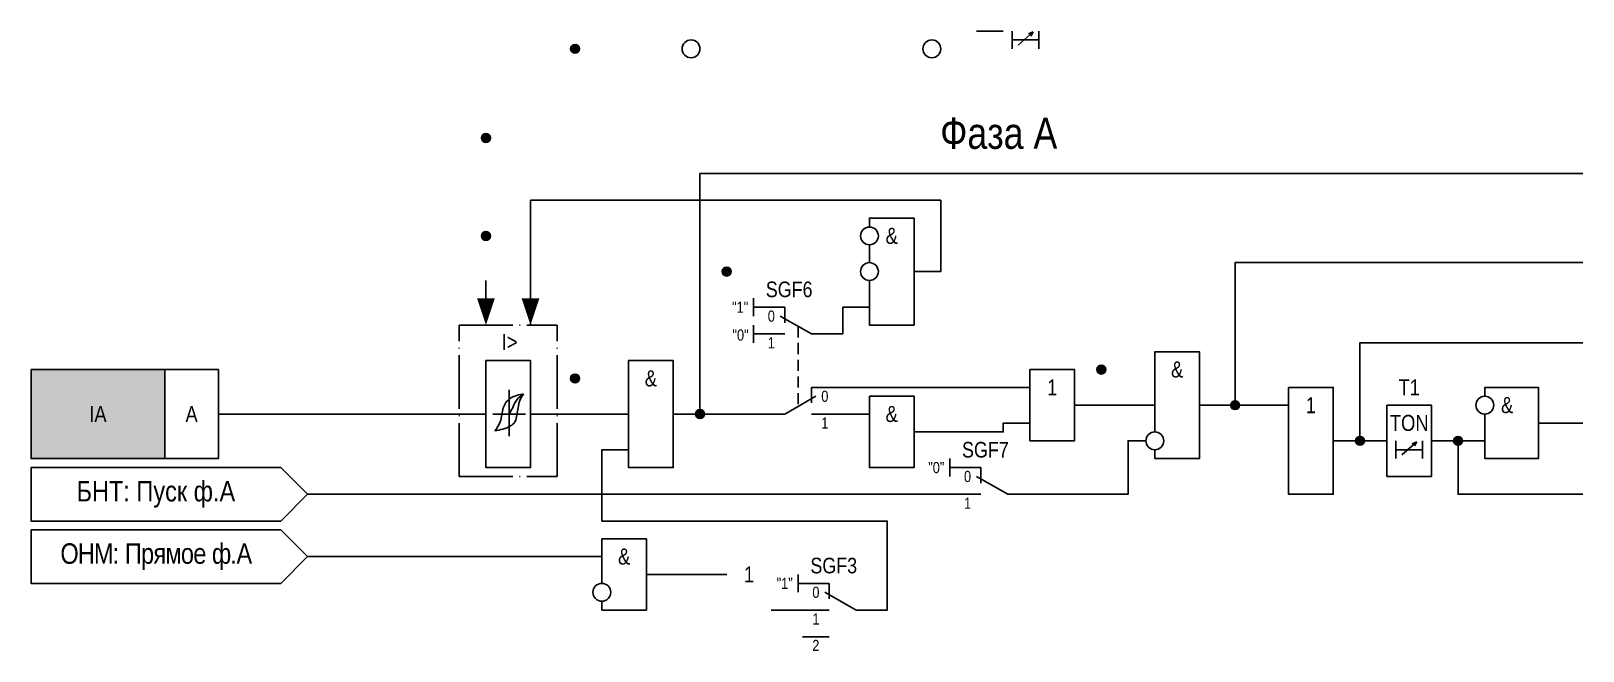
# Model space of a CAD drawing. Header units: millimetres. Extents: x -1444 to 964, y 0 to 620.
# Drawn here: x -188 to -14, y 420.4 to 490 of the extents above; entities that cross this region are included whole.
import ezdxf
from ezdxf.enums import TextEntityAlignment as Align

# ---------------------------------------------------------------- set-up
doc = ezdxf.new("R2010")
doc.units = ezdxf.units.MM
doc.linetypes.add('ACAD_ISO04W100', pattern=[30, 24, -3, 0, -3])
doc.linetypes.add('штриховая2', pattern=[0.375, 0.25, -0.125])
doc.layers.add('TEXT', color=7, linetype='Continuous', lineweight=25)
doc.layers.add('Основная', color=7, linetype='Continuous')
doc.styles.add('1.8_Gost_RD', font='ARIALN.TTF', dxfattribs={"height": 1.8})
doc.styles.add('2.5_Gost_RD', font='ARIALN.TTF', dxfattribs={"height": 2.5})
doc.styles.add('3.5_Gost_RD', font='ARIALN.TTF', dxfattribs={"height": 3.5})
doc.styles.add('Вывод', font='ARIALN.TTF', dxfattribs={"height": 2.5})
doc.styles.add('Компонент', font='ARIALN.TTF', dxfattribs={"height": 3.5})

msp = doc.modelspace()

# ---------------------------------------------------------------- texts
at = {"color": 251, "ltscale": 100, "true_color": 0x58595b, "insert": (-79.5, 478.5), "char_height": 3.5, "width": 51, "attachment_point": 5, "style": '3.5_Gost_RD'}
msp.add_mtext('Фаза А', dxfattribs=at)
at = {"ltscale": 100, "char_height": 1.8, "attachment_point": 5}
for s, insert, width, style in [('&', (-91.5, 467), 5, '2.5_Gost_RD'), ('&', (-59.5, 452), 5, '2.5_Gost_RD'), ('&', (-118.5, 451), 5, '2.5_Gost_RD'), ('1', (-73.5, 450), 5, '2.5_Gost_RD'), ('T1', (-33.48, 450), 5, '2.5_Gost_RD'), ('&', (-22.5, 448), 5, '2.5_Gost_RD'), ('IA', (-180.5, 447), 15, '1.8_Gost_RD'), ('А', (-170, 447), 6, '1.8_Gost_RD'), ('1', (-44.5, 448), 5, '2.5_Gost_RD'), ('TON', (-33.48, 446), 5, '2.5_Gost_RD'), ('&', (-121.5, 431), 5, '2.5_Gost_RD'), ('1', (-107.5, 429), 5, '2.5_Gost_RD')]:
    msp.add_mtext(s, dxfattribs=dict(at, insert=insert, width=width, style=style))
at = {"color": 7, "ltscale": 100, "insert": (-140, 456), "char_height": 1.8, "attachment_point": 1, "style": '1.8_Gost_RD'}
msp.add_mtext_dynamic_manual_height_columns('\\pi4.7676;I>', width=11, gutter_width=17.5, heights=[0], dxfattribs=at)
at = {"color": 5, "ltscale": 100, "insert": (-109.36, 456.5), "char_height": 1.25, "attachment_point": 1, "style": '3.5_Gost_RD'}
msp.add_mtext_dynamic_manual_height_columns('"0"', width=2, gutter_width=17.5, heights=[0], dxfattribs=at)
at = {"color": 5, "ltscale": 100, "insert": (-91.5, 447), "char_height": 1.8, "width": 5, "attachment_point": 5, "style": '2.5_Gost_RD'}
msp.add_mtext('&', dxfattribs=at)
at = {"ltscale": 100, "insert": (-100.41, 421.66), "char_height": 1.25, "attachment_point": 1, "style": '3.5_Gost_RD'}
msp.add_mtext_dynamic_manual_height_columns('2', width=2, gutter_width=17.5, heights=[0], dxfattribs=at)
at = {"layer": 'TEXT', "ltscale": 100, "char_height": 2.3, "width": 28, "attachment_point": 5, "style": '2.5_Gost_RD'}
for s, insert in [('БНТ: Пуск ф.А', (-174, 438)), ('{\\T0.95;ОНМ: Прямое ф.А}', (-174, 431))]:
    msp.add_mtext(s, dxfattribs=dict(at, insert=insert))

# ---------------------------------------------------------------- blocks, each defined once
blk = doc.blocks.new('*U70')
at = {"layer": 'Основная', "linetype": 'ACAD_ISO04W100', "ltscale": 0.25}
for p, q in [((0, 0), (11, 0)), ((0, -17), (0, 0)), ((11, -17), (11, 0)), ((0, -17), (11, -17))]:
    blk.add_line(p, q, dxfattribs=at)
at = {"layer": 'Основная', "style": 'Компонент'}
blk.add_attdef('ОУ', text='', height=3.5, dxfattribs=at).set_placement((11, 0), align=Align.MIDDLE_CENTER)
blk = doc.blocks.new('*U81')
at = {"ltscale": 0.25}
blk.add_line((-1, 0), (-5, 0), dxfattribs=at)
blk.add_lwpolyline([(-3, 0, 2, 0, 0), (0, 0, 0, 0, 0)], format="xyseb", dxfattribs=at)
at = {"layer": 'Основная', "style": 'Вывод'}
blk.add_attdef('ОТ', text='', height=2.5, dxfattribs=at).set_placement((-4, 0), align=Align.MIDDLE_CENTER)
blk = doc.blocks.new('*U79')
at = {"layer": 'Основная', "color": 0}
blk.add_line((0, 0), (7, 4), dxfattribs=at)
at = {"layer": 'Основная', "ltscale": 0.35}
blk.add_line((6, 6), (6, 2.5), dxfattribs=at)
blk = doc.blocks.new('*U91')
at = {"layer": 'Основная', "color": 0}
for p, q in [((-3, 6), (-9, 6)), ((-3, 0), (-9, 0)), ((9, 0), (3, 0))]:
    blk.add_line(p, q, dxfattribs=at)
at = {"layer": 'Основная', "ltscale": 0.25, "xscale": -1}
blk.add_blockref('*U79', (3, 0), dxfattribs=at)
at = {"layer": 'Основная'}
for tag, height, style, p in [('ОУ', 3.5, 'Компонент', (-2, 10)), ('В1', 2.5, 'Вывод', (-13, 6)), ('В2', 2.5, 'Вывод', (-6, 4)), ('В3', 2.5, 'Вывод', (-6, -2))]:
    blk.add_attdef(tag, text='', height=height, dxfattribs=dict(at, style=style)).set_placement(p, align=Align.MIDDLE_CENTER)
blk = doc.blocks.new('Точка')
at = {"ltscale": 100}
h = blk.add_hatch(color=256, dxfattribs=at)
h.dxf.hatch_style = 1
edge = h.paths.add_edge_path()
edge.add_arc((0, 0), 0.5, 0, 360)
blk.add_circle((0, 0), 0.5, dxfattribs=at)
blk = doc.blocks.new('*U93')
at = {"layer": 'Основная', "color": 0}
for p, q in [((3, 6), (9, 6)), ((-9, 0), (-3, 0)), ((3, 0), (9, 0))]:
    blk.add_line(p, q, dxfattribs=at)
at = {"layer": 'Основная', "ltscale": 0.25}
blk.add_blockref('*U79', (-3, 0), dxfattribs=at)
at = {"layer": 'Основная'}
for tag, height, style, p in [('ОУ', 3.5, 'Компонент', (2, 10)), ('В1', 2.5, 'Вывод', (14, 6)), ('В2', 2.5, 'Вывод', (6, 4)), ('В3', 2.5, 'Вывод', (6, -2))]:
    blk.add_attdef(tag, text='', height=height, dxfattribs=dict(at, style=style)).set_placement(p, align=Align.MIDDLE_CENTER)

# ---------------------------------------------------------------- hatches: boundary and pattern name
at = {"ltscale": 100, "true_color": 0xf7941d}
h = msp.add_hatch(color=30, dxfattribs=at)
h.dxf.hatch_style = 1
h.paths.add_polyline_path([(-188, 452), (-173, 452), (-173, 442), (-188, 442)])

# ---------------------------------------------------------------- linework, layer by layer
at = {"color": 7, "ltscale": 100}
for p, q in [((-77.33, 488.41), (-75.66, 489.9)), ((-75.66, 489.9), (-76.18, 489.68)), ((-75.66, 489.9), (-75.92, 489.43)), ((-136.21, 447), (-134.4, 447)), ((-132.58, 447), (-134.4, 447)), ((-34.3, 442.41), (-32.63, 443.9)), ((-32.63, 443.9), (-33.15, 443.68)), ((-32.63, 443.9), (-32.9, 443.43))]:
    msp.add_line(p, q, dxfattribs=at)
at = {"color": 5, "ltscale": 100}
for p, q in [((-107, 460), (-107, 458)), ((-107, 459), (-106, 459)), ((-107, 457), (-107, 455)), ((-107, 456), (-106, 456))]:
    msp.add_line(p, q, dxfattribs=at)
msp.add_line((-134.4, 449.72), (-134.4, 444.52))
at = {"ltscale": 100}
for p, q in [((-85, 442), (-85, 440)), ((-85, 441), (-84, 441)), ((-102, 429), (-102, 427)), ((-102, 428), (-101, 428)), ((-98.5, 422), (-101.5, 422))]:
    msp.add_line(p, q, dxfattribs=at)
for points in [[(-82, 490), (-79, 490)], [(-78, 490), (-78, 488)], [(-78, 489), (-75, 489)], [(-75, 490), (-75, 488)], [(-116, 447), (-113, 447), (-113, 474), (-14, 474)], [(-89, 463), (-86, 463), (-86, 471), (-132, 471), (-132, 457)], [(-94, 468), (-94, 469), (-89, 469), (-89, 457), (-94, 457), (-94, 462)], [(-94, 464), (-94, 466)], [(-57, 448), (-53, 448), (-53, 464), (-14, 464)], [(-42, 444), (-39, 444), (-39, 455), (-14, 455)], [(-62, 445), (-62, 454), (-57, 454), (-57, 442), (-62, 442), (-62, 443)], [(-25, 449), (-25, 450), (-19, 450), (-19, 442), (-25, 442), (-25, 447)], [(-71, 448), (-62, 448)], [(-57, 448), (-47, 448)], [(-167, 447), (-137, 447)], [(-132, 447), (-121, 447)], [(-116, 447), (-113, 447)], [(-89, 445), (-79, 445), (-79, 446), (-76, 446)], [(-19, 446), (-14, 446)], [(-78, 438), (-65, 438), (-65, 444), (-63, 444)], [(-42, 444), (-36, 444)], [(-34.98, 444), (-34.98, 442)], [(-31.98, 444), (-31.98, 442)], [(-31, 444), (-25, 444)], [(-31, 444), (-28, 444), (-28, 438), (-14, 438)], [(-95, 425), (-92, 425), (-92, 435), (-124, 435), (-124, 443), (-121, 443)], [(-34.98, 443), (-31.98, 443)], [(-157, 438), (-160, 441), (-188, 441), (-188, 435), (-160, 435), (-157, 438)], [(-157, 438), (-82, 438)], [(-157, 431), (-160, 434), (-188, 434), (-188, 428), (-160, 428), (-157, 431)], [(-124, 428), (-124, 433), (-119, 433), (-119, 425), (-124, 425), (-124, 426)], [(-157, 431), (-124, 431)], [(-119, 429), (-110, 429)], [(-105, 425), (-99, 425)]]:
    msp.add_lwpolyline(points, dxfattribs=at)
at = {"color": 5, "ltscale": 100}
for points in [[(-100, 456), (-97, 456), (-97, 459), (-94, 459)], [(-100, 450), (-76, 450)], [(-116, 447), (-104, 447)], [(-100, 447), (-94, 447)]]:
    msp.add_lwpolyline(points, dxfattribs=at)
at = {"color": 5, "linetype": 'штриховая2', "ltscale": 5}
msp.add_lwpolyline([(-102, 456.86), (-102, 447.86)], dxfattribs=at)
at = {"ltscale": 100}
for points in [[(-137, 453), (-132, 453), (-132, 441), (-137, 441)], [(-121, 453), (-116, 453), (-116, 441), (-121, 441)], [(-188, 452), (-173, 452), (-173, 442), (-188, 442)], [(-173, 452), (-167, 452), (-167, 442), (-173, 442)], [(-76, 452), (-71, 452), (-71, 444), (-76, 444)], [(-47, 450), (-42, 450), (-42, 438), (-47, 438)], [(-35.98, 448), (-30.98, 448), (-30.98, 440), (-35.98, 440)]]:
    msp.add_lwpolyline(points, close=True, dxfattribs=at)
at = {"color": 5, "ltscale": 100}
msp.add_lwpolyline([(-94, 449), (-89, 449), (-89, 441), (-94, 441)], close=True, dxfattribs=at)
at = {"ltscale": 100}
for centre in [(-114, 488), (-94, 467), (-94, 463), (-25, 448), (-62, 444), (-124, 427)]:
    msp.add_circle(centre, 1, dxfattribs=at)
msp.add_circle((-87, 488), 1)
for points in [[(-135.2, 446.92), (-135.05, 447.71), (-134.56, 448.54), (-132.8, 449.26)], [(-134.4, 447), (-134, 447.72), (-133.53, 448.6), (-132.8, 449.26)], [(-133.52, 446.92), (-133.4, 447.71), (-133.19, 448.54), (-132.8, 449.26)], [(-135.2, 446.92), (-135.4, 446.13), (-136, 445.12)], [(-133.52, 446.92), (-133.75, 446.13), (-134.24, 445.67), (-136, 445.12)]]:
    msp.add_spline(points, degree=3)

# ---------------------------------------------------------------- block references
for p in [(-127, 488), (-137, 478), (-137, 467), (-110, 463), (-68, 452), (-127, 451), (-113, 447), (-53, 448), (-39, 444), (-39, 444), (-28, 444)]:
    msp.add_blockref('Точка', p, dxfattribs=at)
at = {"layer": 'Основная', "ltscale": 0.25, "rotation": 270}
for p in [(-137, 457), (-132, 457)]:
    msp.add_blockref('*U81', p, dxfattribs=at)
at = {"layer": 'Основная', "color": 5, "ltscale": 0.25, "xscale": 0.5, "yscale": 0.5, "zscale": 0.5}
msp.add_blockref('*U91', (-102, 456), dxfattribs=at).add_auto_attribs({'ОУ': 'SGF6', 'В1': '"1"', 'В2': '0', 'В3': '1'})
at = {"layer": 'Основная', "ltscale": 0.25}
msp.add_blockref('*U70', (-140, 457), dxfattribs=at)
at = {"layer": 'Основная', "color": 5, "ltscale": 0.25}
ref = msp.add_blockref('*U93', (-102, 447), dxfattribs=dict(at, xscale=0.5, yscale=0.5, zscale=0.5))
ref.add_attrib('В2', '0', dxfattribs={"height": 1.25, "style": 'Вывод'}).set_placement((-99, 449), align=Align.MIDDLE_CENTER)
ref.add_attrib('В3', '1', dxfattribs={"height": 1.25, "style": 'Вывод'}).set_placement((-99, 446), align=Align.MIDDLE_CENTER)
at = {"layer": 'Основная', "ltscale": 0.25, "xscale": 0.5, "yscale": 0.5, "zscale": 0.5}
for p, values in [((-80, 438), {'ОУ': 'SGF7', 'В1': '"0"', 'В2': '0', 'В3': '1'}), ((-97, 425), {'ОУ': 'SGF3', 'В1': '"1"', 'В2': '0', 'В3': '1'})]:
    msp.add_blockref('*U91', p, dxfattribs=at).add_auto_attribs(values)

msp.set_redraw_order([(e.dxf.handle, doc.entitydb.next_handle()) for e in msp.query("TEXT MTEXT ATTDEF DIMENSION ARC_DIMENSION")])  # texts and dimensions are drawn at this point

doc.saveas('drawing.dxf')
